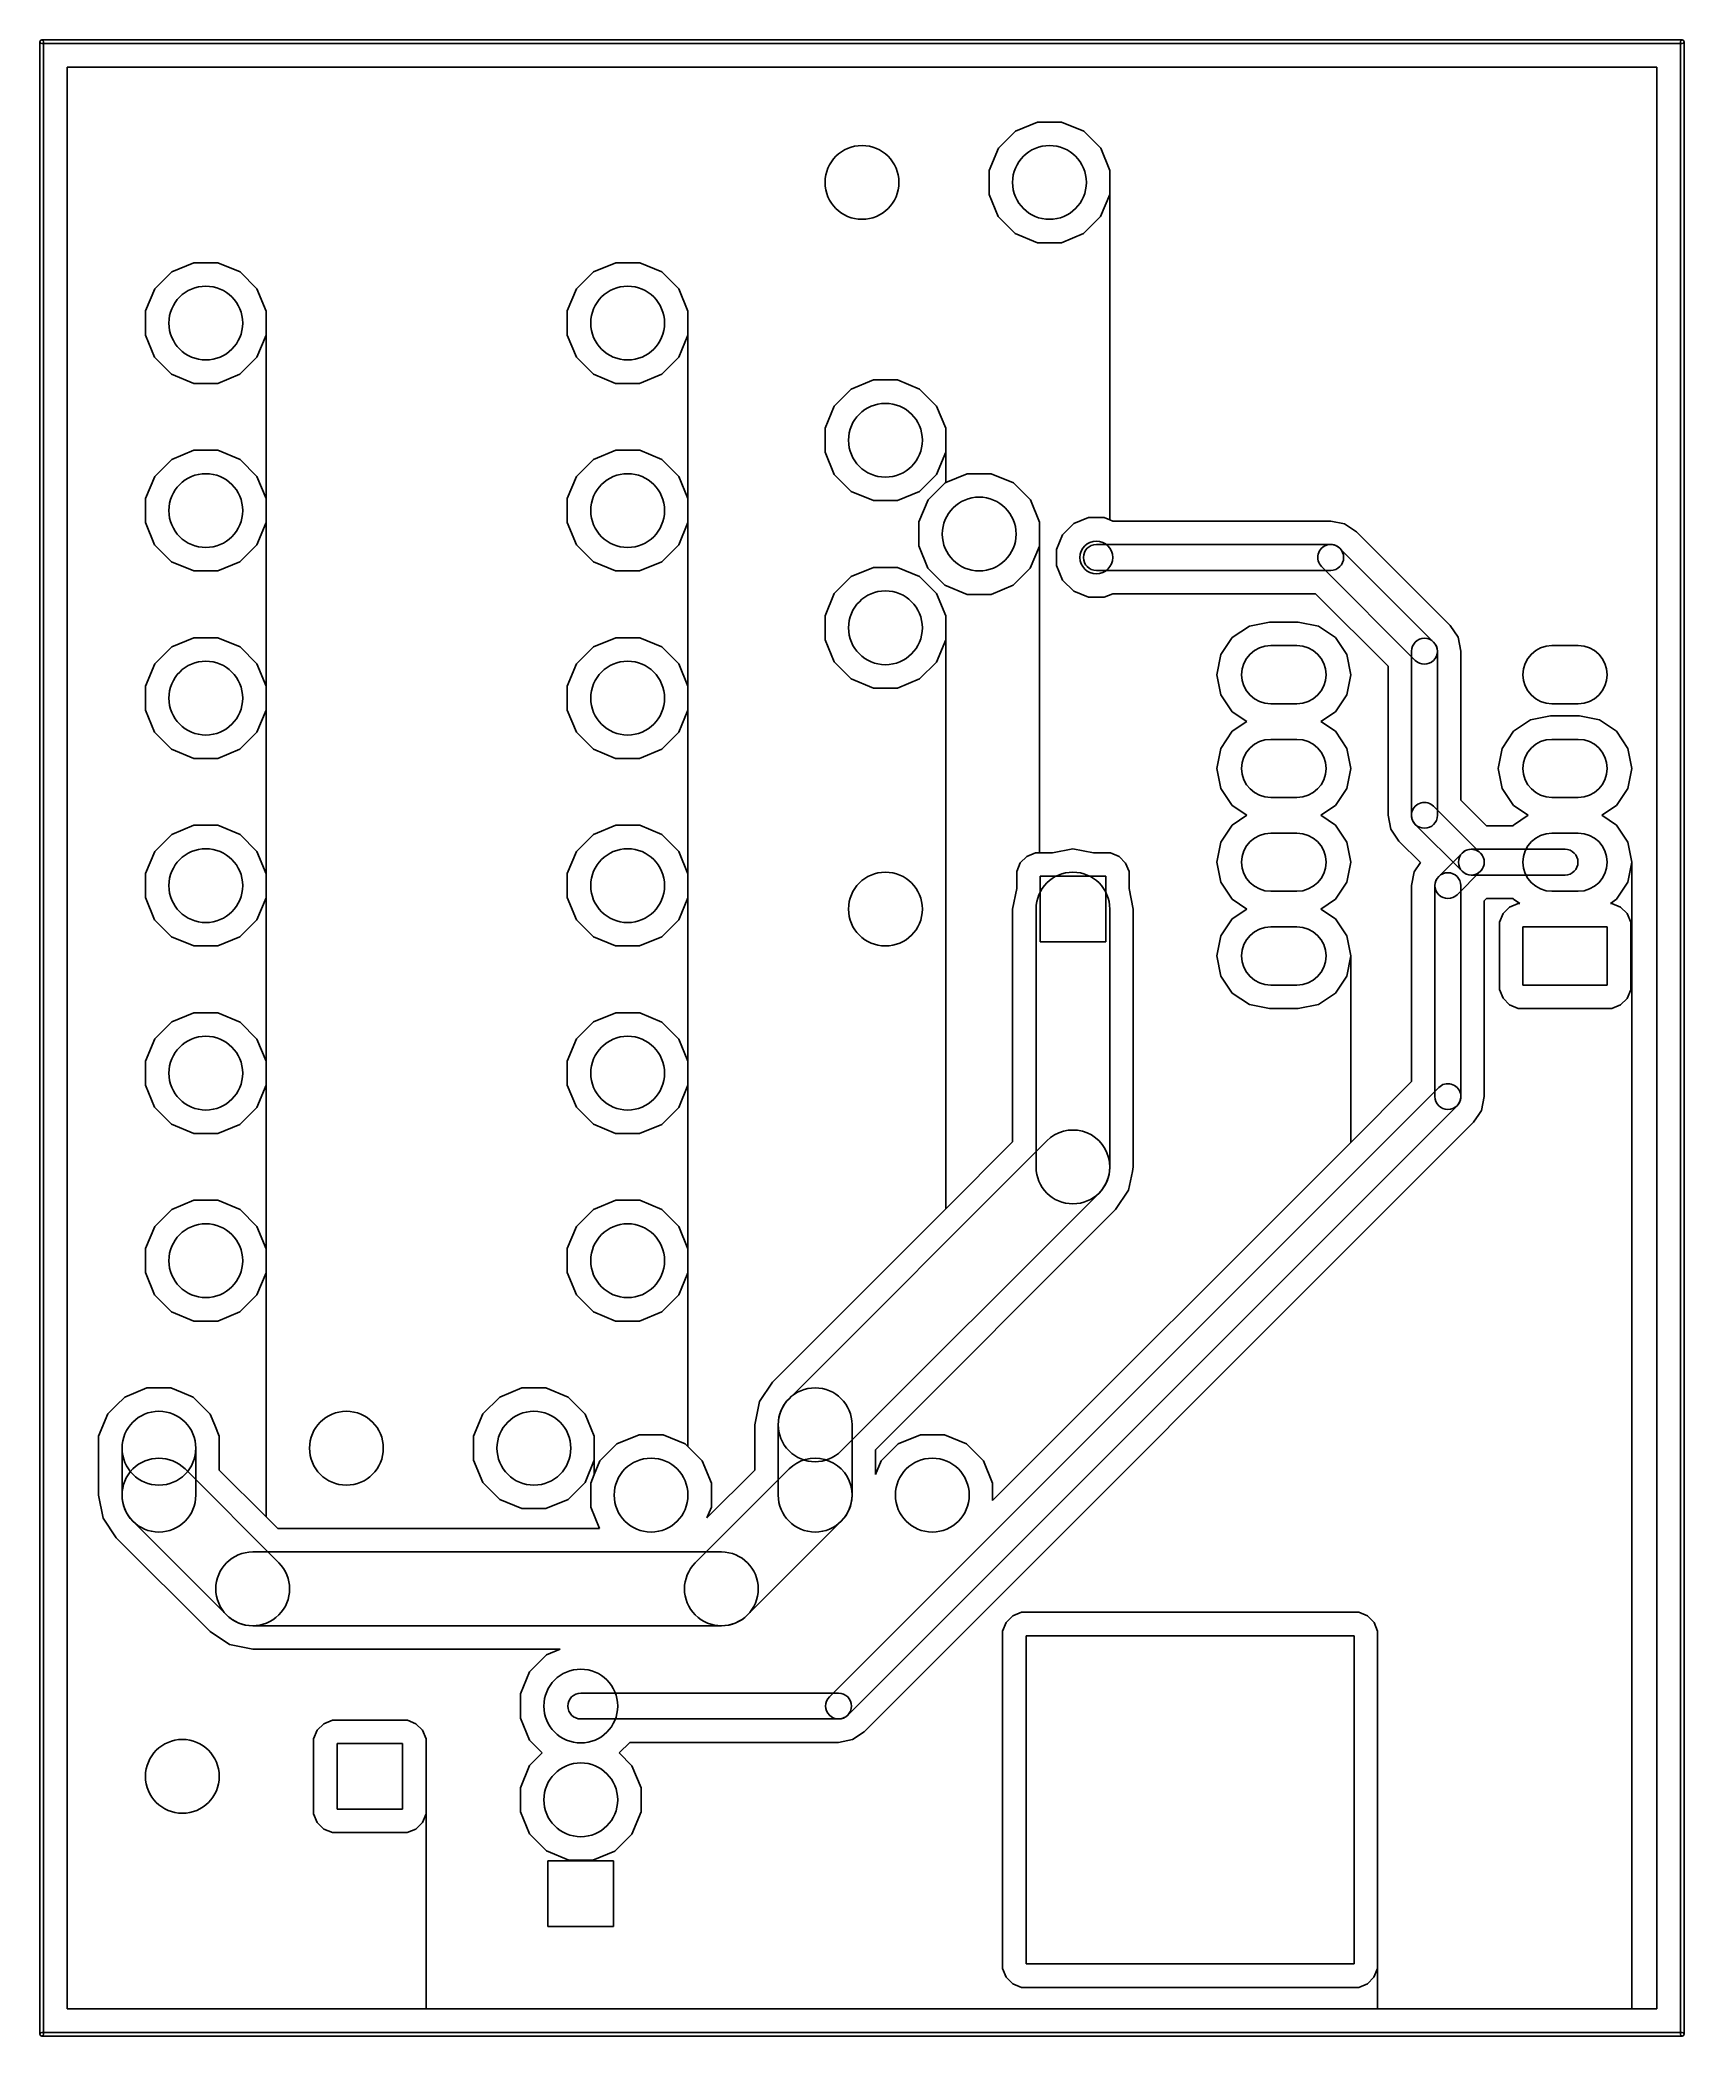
# Model space of a CAD drawing. Extents: x 50.1 to 94.7, y -225.5 to -171.4.
import ezdxf

# ---------------------------------------------------------------- set-up
doc = ezdxf.new("R2010")
doc.units = 0
doc.header["$MEASUREMENT"] = 0
doc.layers.add('BLACK', color=250, linetype='CONTINUOUS')

msp = doc.modelspace()

# ---------------------------------------------------------------- linework, layer by layer
at = {"layer": 'BLACK'}
for p, q in [((50.165, -171.4), (94.615, -171.4)), ((50.115, -225.425), (50.115, -171.45)), ((50.165, -171.5), (94.615, -171.5)), ((50.215, -225.425), (50.215, -171.45)), ((94.565, -225.425), (94.565, -171.45)), ((94.665, -225.425), (94.665, -171.45)), ((50.85, -224.74), (50.85, -172.135)), ((50.85, -172.135), (93.93, -172.135)), ((50.85, -224.74), (50.85, -172.135)), ((50.85, -172.135), (93.93, -172.135)), ((93.93, -172.135), (93.93, -224.74)), ((93.93, -172.135), (93.93, -224.74)), ((76.5451, -173.873), (76.0847, -174.333)), ((76.5451, -173.873), (76.0847, -174.333)), ((77.1462, -173.625), (76.5451, -173.873)), ((77.1462, -173.625), (76.5451, -173.873)), ((77.7966, -173.625), (77.1462, -173.625)), ((77.7966, -173.625), (77.1462, -173.625)), ((78.3974, -173.875), (77.7966, -173.625)), ((78.3974, -173.875), (77.7966, -173.625)), ((78.8569, -174.335), (78.3974, -173.875)), ((78.8569, -174.335), (78.3974, -173.875)), ((76.0847, -174.333), (75.8353, -174.933)), ((76.0847, -174.333), (75.8353, -174.933)), ((79.1053, -174.936), (78.8569, -174.335)), ((79.1053, -174.936), (78.8569, -174.335)), ((75.8353, -174.933), (75.8347, -175.584)), ((75.8353, -174.933), (75.8347, -175.584)), ((79.1047, -175.587), (79.1053, -174.936)), ((79.1047, -175.587), (79.1053, -174.936)), ((79.1053, -184.403), (79.1053, -174.936)), ((79.1053, -174.936), (79.1053, -184.403)), ((79.1053, -184.403), (79.1053, -174.936)), ((79.1053, -174.936), (79.1053, -184.403)), ((75.8347, -175.584), (76.0831, -176.185)), ((75.8347, -175.584), (76.0831, -176.185)), ((78.8553, -176.187), (79.1047, -175.587)), ((78.8553, -176.187), (79.1047, -175.587)), ((76.0831, -176.185), (76.5426, -176.645)), ((76.0831, -176.185), (76.5426, -176.645)), ((78.3949, -176.647), (78.8553, -176.187)), ((78.3949, -176.647), (78.8553, -176.187)), ((76.5426, -176.645), (77.1434, -176.895)), ((76.5426, -176.645), (77.1434, -176.895)), ((77.7938, -176.895), (78.3949, -176.647)), ((77.7938, -176.895), (78.3949, -176.647)), ((77.1434, -176.895), (77.7938, -176.895)), ((77.1434, -176.895), (77.7938, -176.895)), ((53.6851, -177.683), (53.2247, -178.143)), ((53.6851, -177.683), (53.2247, -178.143)), ((54.2862, -177.435), (53.6851, -177.683)), ((54.2862, -177.435), (53.6851, -177.683)), ((54.9366, -177.435), (54.2862, -177.435)), ((54.9366, -177.435), (54.2862, -177.435)), ((55.5374, -177.685), (54.9366, -177.435)), ((55.5374, -177.685), (54.9366, -177.435)), ((55.9969, -178.145), (55.5374, -177.685)), ((55.9969, -178.145), (55.5374, -177.685)), ((65.1151, -177.683), (64.6547, -178.143)), ((65.1151, -177.683), (64.6547, -178.143)), ((65.7162, -177.435), (65.1151, -177.683)), ((65.7162, -177.435), (65.1151, -177.683)), ((66.3666, -177.435), (65.7162, -177.435)), ((66.3666, -177.435), (65.7162, -177.435)), ((66.9674, -177.685), (66.3666, -177.435)), ((66.9674, -177.685), (66.3666, -177.435)), ((67.4269, -178.145), (66.9674, -177.685)), ((67.4269, -178.145), (66.9674, -177.685)), ((53.2247, -178.143), (52.9753, -178.743)), ((53.2247, -178.143), (52.9753, -178.743)), ((56.2453, -178.746), (55.9969, -178.145)), ((56.2453, -178.746), (55.9969, -178.145)), ((64.6547, -178.143), (64.4053, -178.743)), ((64.6547, -178.143), (64.4053, -178.743)), ((67.6753, -178.746), (67.4269, -178.145)), ((67.6753, -178.746), (67.4269, -178.145)), ((52.9753, -178.743), (52.9747, -179.394)), ((52.9753, -178.743), (52.9747, -179.394)), ((56.2447, -179.397), (56.2453, -178.746)), ((56.2447, -179.397), (56.2453, -178.746)), ((56.2453, -183.826), (56.2453, -178.746)), ((56.2453, -178.746), (56.2453, -183.826)), ((56.2453, -183.826), (56.2453, -178.746)), ((56.2453, -178.746), (56.2453, -183.826)), ((64.4053, -178.743), (64.4047, -179.394)), ((64.4053, -178.743), (64.4047, -179.394)), ((67.6747, -179.397), (67.6753, -178.746)), ((67.6747, -179.397), (67.6753, -178.746)), ((67.6753, -183.826), (67.6753, -178.746)), ((67.6753, -178.746), (67.6753, -183.826)), ((67.6753, -183.826), (67.6753, -178.746)), ((67.6753, -178.746), (67.6753, -183.826)), ((52.9747, -179.394), (53.2231, -179.995)), ((52.9747, -179.394), (53.2231, -179.995)), ((55.9953, -179.997), (56.2447, -179.397)), ((55.9953, -179.997), (56.2447, -179.397)), ((64.4047, -179.394), (64.6531, -179.995)), ((64.4047, -179.394), (64.6531, -179.995)), ((67.4253, -179.997), (67.6747, -179.397)), ((67.4253, -179.997), (67.6747, -179.397)), ((53.2231, -179.995), (53.6826, -180.455)), ((53.2231, -179.995), (53.6826, -180.455)), ((55.5349, -180.457), (55.9953, -179.997)), ((55.5349, -180.457), (55.9953, -179.997)), ((64.6531, -179.995), (65.1126, -180.455)), ((64.6531, -179.995), (65.1126, -180.455)), ((66.9649, -180.457), (67.4253, -179.997)), ((66.9649, -180.457), (67.4253, -179.997)), ((53.6826, -180.455), (54.2834, -180.705)), ((53.6826, -180.455), (54.2834, -180.705)), ((54.9338, -180.705), (55.5349, -180.457)), ((54.9338, -180.705), (55.5349, -180.457)), ((65.1126, -180.455), (65.7134, -180.705)), ((65.1126, -180.455), (65.7134, -180.705)), ((66.3638, -180.705), (66.9649, -180.457)), ((66.3638, -180.705), (66.9649, -180.457)), ((72.7012, -180.61), (72.1001, -180.858)), ((72.7012, -180.61), (72.1001, -180.858)), ((73.3516, -180.61), (72.7012, -180.61)), ((73.3516, -180.61), (72.7012, -180.61)), ((73.9524, -180.86), (73.3516, -180.61)), ((73.9524, -180.86), (73.3516, -180.61)), ((54.2834, -180.705), (54.9338, -180.705)), ((54.2834, -180.705), (54.9338, -180.705)), ((65.7134, -180.705), (66.3638, -180.705)), ((65.7134, -180.705), (66.3638, -180.705)), ((72.1001, -180.858), (71.6397, -181.318)), ((72.1001, -180.858), (71.6397, -181.318)), ((74.4119, -181.32), (73.9524, -180.86)), ((74.4119, -181.32), (73.9524, -180.86)), ((71.6397, -181.318), (71.3903, -181.918)), ((71.6397, -181.318), (71.3903, -181.918)), ((74.6603, -181.921), (74.4119, -181.32)), ((74.6603, -181.921), (74.4119, -181.32)), ((71.3903, -181.918), (71.3897, -182.569)), ((71.3903, -181.918), (71.3897, -182.569)), ((74.6597, -182.572), (74.6603, -181.921)), ((74.6597, -182.572), (74.6603, -181.921)), ((74.6603, -183.39), (74.6603, -181.921)), ((74.6603, -181.921), (74.6603, -183.39)), ((74.6603, -183.39), (74.6603, -181.921)), ((74.6603, -181.921), (74.6603, -183.39)), ((53.6851, -182.763), (53.2247, -183.223)), ((53.6851, -182.763), (53.2247, -183.223)), ((54.2862, -182.515), (53.6851, -182.763)), ((54.2862, -182.515), (53.6851, -182.763)), ((54.9366, -182.515), (54.2862, -182.515)), ((54.9366, -182.515), (54.2862, -182.515)), ((55.5374, -182.765), (54.9366, -182.515)), ((55.5374, -182.765), (54.9366, -182.515)), ((55.9969, -183.225), (55.5374, -182.765)), ((55.9969, -183.225), (55.5374, -182.765)), ((65.1151, -182.763), (64.6547, -183.223)), ((65.1151, -182.763), (64.6547, -183.223)), ((65.7162, -182.515), (65.1151, -182.763)), ((65.7162, -182.515), (65.1151, -182.763)), ((66.3666, -182.515), (65.7162, -182.515)), ((66.3666, -182.515), (65.7162, -182.515)), ((66.9674, -182.765), (66.3666, -182.515)), ((66.9674, -182.765), (66.3666, -182.515)), ((67.4269, -183.225), (66.9674, -182.765)), ((67.4269, -183.225), (66.9674, -182.765)), ((71.3897, -182.569), (71.6381, -183.17)), ((71.3897, -182.569), (71.6381, -183.17)), ((74.4103, -183.172), (74.6597, -182.572)), ((74.4103, -183.172), (74.6597, -182.572)), ((53.2247, -183.223), (52.9753, -183.823)), ((53.2247, -183.223), (52.9753, -183.823)), ((56.2453, -183.826), (55.9969, -183.225)), ((56.2453, -183.826), (55.9969, -183.225)), ((64.6547, -183.223), (64.4053, -183.823)), ((64.6547, -183.223), (64.4053, -183.823)), ((67.6753, -183.826), (67.4269, -183.225)), ((67.6753, -183.826), (67.4269, -183.225)), ((71.6381, -183.17), (72.0976, -183.63)), ((71.6381, -183.17), (72.0976, -183.63)), ((73.9499, -183.632), (74.4103, -183.172)), ((73.9499, -183.632), (74.4103, -183.172)), ((75.2412, -183.15), (74.6603, -183.39)), ((75.2412, -183.15), (74.6603, -183.39)), ((75.8916, -183.15), (75.2412, -183.15)), ((75.8916, -183.15), (75.2412, -183.15)), ((76.4924, -183.4), (75.8916, -183.15)), ((76.4924, -183.4), (75.8916, -183.15)), ((52.9753, -183.823), (52.9747, -184.474)), ((52.9753, -183.823), (52.9747, -184.474)), ((56.2447, -184.477), (56.2453, -183.826)), ((56.2447, -184.477), (56.2453, -183.826)), ((56.2453, -188.906), (56.2453, -183.826)), ((56.2453, -183.826), (56.2453, -188.906)), ((56.2453, -188.906), (56.2453, -183.826)), ((56.2453, -183.826), (56.2453, -188.906)), ((64.4053, -183.823), (64.4047, -184.474)), ((64.4053, -183.823), (64.4047, -184.474)), ((67.6747, -184.477), (67.6753, -183.826)), ((67.6747, -184.477), (67.6753, -183.826)), ((67.6753, -188.906), (67.6753, -183.826)), ((67.6753, -183.826), (67.6753, -188.906)), ((67.6753, -188.906), (67.6753, -183.826)), ((67.6753, -183.826), (67.6753, -188.906)), ((72.0976, -183.63), (72.6984, -183.88)), ((72.0976, -183.63), (72.6984, -183.88)), ((73.3488, -183.88), (73.9499, -183.632)), ((73.3488, -183.88), (73.9499, -183.632)), ((74.6401, -183.398), (74.1797, -183.858)), ((74.6401, -183.398), (74.1797, -183.858)), ((74.6603, -183.39), (74.6401, -183.398)), ((74.6603, -183.39), (74.6401, -183.398)), ((76.9519, -183.86), (76.4924, -183.4)), ((76.9519, -183.86), (76.4924, -183.4)), ((72.6984, -183.88), (73.3488, -183.88)), ((72.6984, -183.88), (73.3488, -183.88)), ((74.1797, -183.858), (73.9303, -184.458)), ((74.1797, -183.858), (73.9303, -184.458)), ((77.2003, -184.461), (76.9519, -183.86)), ((77.2003, -184.461), (76.9519, -183.86)), ((78.5262, -184.34), (78.1293, -184.504)), ((78.5262, -184.34), (78.1293, -184.504)), ((78.9557, -184.341), (78.5262, -184.34)), ((78.9557, -184.341), (78.5262, -184.34)), ((79.1053, -184.403), (78.9557, -184.341)), ((79.1053, -184.403), (78.9557, -184.341)), ((52.9747, -184.474), (53.2231, -185.075)), ((52.9747, -184.474), (53.2231, -185.075)), ((55.9953, -185.077), (56.2447, -184.477)), ((55.9953, -185.077), (56.2447, -184.477)), ((64.4047, -184.474), (64.6531, -185.075)), ((64.4047, -184.474), (64.6531, -185.075)), ((67.4253, -185.077), (67.6747, -184.477)), ((67.4253, -185.077), (67.6747, -184.477)), ((73.9303, -184.458), (73.9297, -185.109)), ((73.9303, -184.458), (73.9297, -185.109)), ((77.1997, -185.112), (77.2003, -184.461)), ((77.1997, -185.112), (77.2003, -184.461)), ((77.2003, -193.421), (77.2003, -184.461)), ((77.2003, -184.461), (77.2003, -193.421)), ((77.2003, -193.421), (77.2003, -184.461)), ((77.2003, -184.461), (77.2003, -193.421)), ((77.8254, -184.808), (77.6607, -185.204)), ((77.8254, -184.808), (77.6607, -185.204)), ((78.1293, -184.504), (77.8254, -184.808)), ((78.1293, -184.504), (77.8254, -184.808)), ((79.1828, -184.435), (79.1053, -184.403)), ((79.1828, -184.435), (79.1053, -184.403)), ((85.09, -184.435), (79.1828, -184.435)), ((85.09, -184.435), (79.1828, -184.435)), ((85.4669, -184.51), (85.09, -184.435)), ((85.4669, -184.51), (85.09, -184.435)), ((85.7865, -184.724), (85.4669, -184.51)), ((85.7865, -184.724), (85.4669, -184.51)), ((88.3265, -187.264), (85.7865, -184.724)), ((88.3265, -187.264), (85.7865, -184.724)), ((53.2231, -185.075), (53.6826, -185.535)), ((53.2231, -185.075), (53.6826, -185.535)), ((55.5349, -185.537), (55.9953, -185.077)), ((55.5349, -185.537), (55.9953, -185.077)), ((64.6531, -185.075), (65.1126, -185.535)), ((64.6531, -185.075), (65.1126, -185.535)), ((66.9649, -185.537), (67.4253, -185.077)), ((66.9649, -185.537), (67.4253, -185.077)), ((73.9297, -185.109), (74.1781, -185.71)), ((73.9297, -185.109), (74.1781, -185.71)), ((76.9503, -185.712), (77.1997, -185.112)), ((76.9503, -185.712), (77.1997, -185.112)), ((77.6607, -185.204), (77.6603, -185.634)), ((77.6607, -185.204), (77.6603, -185.634)), ((78.74, -185.07), (85.09, -185.07)), ((87.8775, -187.713), (85.3375, -185.173)), ((53.6826, -185.535), (54.2834, -185.785)), ((53.6826, -185.535), (54.2834, -185.785)), ((54.2834, -185.785), (54.9338, -185.785)), ((54.2834, -185.785), (54.9338, -185.785)), ((54.9338, -185.785), (55.5349, -185.537)), ((54.9338, -185.785), (55.5349, -185.537)), ((65.1126, -185.535), (65.7134, -185.785)), ((65.1126, -185.535), (65.7134, -185.785)), ((65.7134, -185.785), (66.3638, -185.785)), ((65.7134, -185.785), (66.3638, -185.785)), ((66.3638, -185.785), (66.9649, -185.537)), ((66.3638, -185.785), (66.9649, -185.537)), ((72.1001, -185.938), (71.6397, -186.398)), ((72.1001, -185.938), (71.6397, -186.398)), ((72.7012, -185.69), (72.1001, -185.938)), ((72.7012, -185.69), (72.1001, -185.938)), ((73.3516, -185.69), (72.7012, -185.69)), ((73.3516, -185.69), (72.7012, -185.69)), ((73.9524, -185.94), (73.3516, -185.69)), ((73.9524, -185.94), (73.3516, -185.69)), ((74.4119, -186.4), (73.9524, -185.94)), ((74.4119, -186.4), (73.9524, -185.94)), ((74.1781, -185.71), (74.6376, -186.17)), ((74.1781, -185.71), (74.6376, -186.17)), ((76.4899, -186.172), (76.9503, -185.712)), ((76.4899, -186.172), (76.9503, -185.712)), ((77.6603, -185.634), (77.8243, -186.031)), ((77.6603, -185.634), (77.8243, -186.031)), ((78.74, -185.77), (85.09, -185.77)), ((87.3825, -188.207), (84.8425, -185.667)), ((71.6397, -186.398), (71.3903, -186.998)), ((71.6397, -186.398), (71.3903, -186.998)), ((74.6603, -187.001), (74.4119, -186.4)), ((74.6603, -187.001), (74.4119, -186.4)), ((74.6376, -186.17), (75.2384, -186.42)), ((74.6376, -186.17), (75.2384, -186.42)), ((75.2384, -186.42), (75.8888, -186.42)), ((75.2384, -186.42), (75.8888, -186.42)), ((75.8888, -186.42), (76.4899, -186.172)), ((75.8888, -186.42), (76.4899, -186.172)), ((77.8243, -186.031), (78.1277, -186.335)), ((77.8243, -186.031), (78.1277, -186.335)), ((78.1277, -186.335), (78.5243, -186.499)), ((78.1277, -186.335), (78.5243, -186.499)), ((78.5243, -186.499), (78.9538, -186.5)), ((78.5243, -186.499), (78.9538, -186.5)), ((78.9538, -186.5), (79.1829, -186.405)), ((78.9538, -186.5), (79.1829, -186.405)), ((79.1829, -186.405), (84.682, -186.405)), ((79.1829, -186.405), (84.682, -186.405)), ((84.682, -186.405), (86.645, -188.368)), ((84.682, -186.405), (86.645, -188.368)), ((71.3903, -186.998), (71.3897, -187.649)), ((71.3903, -186.998), (71.3897, -187.649)), ((74.6597, -187.652), (74.6603, -187.001)), ((74.6597, -187.652), (74.6603, -187.001)), ((74.6603, -203.062), (74.6603, -187.001)), ((74.6603, -187.001), (74.6603, -203.062)), ((74.6603, -203.062), (74.6603, -187.001)), ((74.6603, -187.001), (74.6603, -203.062)), ((54.2862, -187.595), (53.6851, -187.843)), ((54.2862, -187.595), (53.6851, -187.843)), ((54.9366, -187.595), (54.2862, -187.595)), ((54.9366, -187.595), (54.2862, -187.595)), ((55.5374, -187.845), (54.9366, -187.595)), ((55.5374, -187.845), (54.9366, -187.595)), ((65.7162, -187.595), (65.1151, -187.843)), ((65.7162, -187.595), (65.1151, -187.843)), ((66.3666, -187.595), (65.7162, -187.595)), ((66.3666, -187.595), (65.7162, -187.595)), ((66.9674, -187.845), (66.3666, -187.595)), ((66.9674, -187.845), (66.3666, -187.595)), ((82.4238, -187.589), (82.1154, -188.051)), ((82.4238, -187.589), (82.1154, -188.051)), ((82.8852, -187.281), (82.4238, -187.589)), ((82.8852, -187.281), (82.4238, -187.589)), ((83.4296, -187.173), (82.8852, -187.281)), ((83.4296, -187.173), (82.8852, -187.281)), ((84.2104, -187.173), (83.4296, -187.173)), ((84.2104, -187.173), (83.4296, -187.173)), ((84.7548, -187.281), (84.2104, -187.173)), ((84.7548, -187.281), (84.2104, -187.173)), ((85.2162, -187.589), (84.7548, -187.281)), ((85.2162, -187.589), (84.7548, -187.281)), ((85.5246, -188.051), (85.2162, -187.589)), ((85.5246, -188.051), (85.2162, -187.589)), ((88.54, -187.583), (88.3265, -187.264)), ((88.54, -187.583), (88.3265, -187.264)), ((88.615, -187.96), (88.54, -187.583)), ((88.615, -187.96), (88.54, -187.583)), ((53.6851, -187.843), (53.2247, -188.303)), ((53.6851, -187.843), (53.2247, -188.303)), ((55.9969, -188.305), (55.5374, -187.845)), ((55.9969, -188.305), (55.5374, -187.845)), ((65.1151, -187.843), (64.6547, -188.303)), ((65.1151, -187.843), (64.6547, -188.303)), ((67.4269, -188.305), (66.9674, -187.845)), ((67.4269, -188.305), (66.9674, -187.845)), ((71.3897, -187.649), (71.6381, -188.25)), ((71.3897, -187.649), (71.6381, -188.25)), ((74.4103, -188.252), (74.6597, -187.652)), ((74.4103, -188.252), (74.6597, -187.652)), ((82.1154, -188.051), (82.0072, -188.595)), ((82.1154, -188.051), (82.0072, -188.595)), ((83.4644, -187.808), (84.1756, -187.808)), ((85.6328, -188.595), (85.5246, -188.051)), ((85.6328, -188.595), (85.5246, -188.051)), ((87.28, -192.405), (87.28, -187.96)), ((87.98, -192.405), (87.98, -187.96)), ((88.615, -191.997), (88.615, -187.96)), ((88.615, -191.997), (88.615, -187.96)), ((91.0844, -187.808), (91.7956, -187.808)), ((53.2247, -188.303), (52.9753, -188.903)), ((53.2247, -188.303), (52.9753, -188.903)), ((56.2453, -188.906), (55.9969, -188.305)), ((56.2453, -188.906), (55.9969, -188.305)), ((64.6547, -188.303), (64.4053, -188.903)), ((64.6547, -188.303), (64.4053, -188.903)), ((67.6753, -188.906), (67.4269, -188.305)), ((67.6753, -188.906), (67.4269, -188.305)), ((71.6381, -188.25), (72.0976, -188.71)), ((71.6381, -188.25), (72.0976, -188.71)), ((72.0976, -188.71), (72.6984, -188.96)), ((72.0976, -188.71), (72.6984, -188.96)), ((73.3488, -188.96), (73.9499, -188.712)), ((73.3488, -188.96), (73.9499, -188.712)), ((73.9499, -188.712), (74.4103, -188.252)), ((73.9499, -188.712), (74.4103, -188.252)), ((82.0072, -188.595), (82.1154, -189.139)), ((82.0072, -188.595), (82.1154, -189.139)), ((85.5246, -189.139), (85.6328, -188.595)), ((85.5246, -189.139), (85.6328, -188.595)), ((86.645, -188.368), (86.645, -192.405)), ((86.645, -188.368), (86.645, -192.405)), ((52.9753, -188.903), (52.9747, -189.554)), ((52.9753, -188.903), (52.9747, -189.554)), ((56.2447, -189.557), (56.2453, -188.906)), ((56.2447, -189.557), (56.2453, -188.906)), ((56.2453, -193.986), (56.2453, -188.906)), ((56.2453, -188.906), (56.2453, -193.986)), ((56.2453, -193.986), (56.2453, -188.906)), ((56.2453, -188.906), (56.2453, -193.986)), ((64.4053, -188.903), (64.4047, -189.554)), ((64.4053, -188.903), (64.4047, -189.554)), ((67.6747, -189.557), (67.6753, -188.906)), ((67.6747, -189.557), (67.6753, -188.906)), ((67.6753, -193.986), (67.6753, -188.906)), ((67.6753, -188.906), (67.6753, -193.986)), ((67.6753, -193.986), (67.6753, -188.906)), ((67.6753, -188.906), (67.6753, -193.986)), ((72.6984, -188.96), (73.3488, -188.96)), ((72.6984, -188.96), (73.3488, -188.96)), ((82.1154, -189.139), (82.4238, -189.601)), ((82.1154, -189.139), (82.4238, -189.601)), ((85.2162, -189.601), (85.5246, -189.139)), ((85.2162, -189.601), (85.5246, -189.139)), ((52.9747, -189.554), (53.2231, -190.155)), ((52.9747, -189.554), (53.2231, -190.155)), ((55.9953, -190.157), (56.2447, -189.557)), ((55.9953, -190.157), (56.2447, -189.557)), ((64.4047, -189.554), (64.6531, -190.155)), ((64.4047, -189.554), (64.6531, -190.155)), ((67.4253, -190.157), (67.6747, -189.557)), ((67.4253, -190.157), (67.6747, -189.557)), ((82.4238, -189.601), (82.8192, -189.865)), ((82.4238, -189.601), (82.8192, -189.865)), ((83.4644, -189.382), (84.1756, -189.382)), ((84.8208, -189.865), (85.2162, -189.601)), ((84.8208, -189.865), (85.2162, -189.601)), ((91.0496, -189.713), (90.5052, -189.821)), ((91.0496, -189.713), (90.5052, -189.821)), ((91.8304, -189.713), (91.0496, -189.713)), ((91.8304, -189.713), (91.0496, -189.713)), ((91.0844, -189.382), (91.7956, -189.382)), ((92.3748, -189.821), (91.8304, -189.713)), ((92.3748, -189.821), (91.8304, -189.713)), ((53.2231, -190.155), (53.6826, -190.615)), ((53.2231, -190.155), (53.6826, -190.615)), ((55.5349, -190.617), (55.9953, -190.157)), ((55.5349, -190.617), (55.9953, -190.157)), ((64.6531, -190.155), (65.1126, -190.615)), ((64.6531, -190.155), (65.1126, -190.615)), ((66.9649, -190.617), (67.4253, -190.157)), ((66.9649, -190.617), (67.4253, -190.157)), ((82.4238, -190.129), (82.1154, -190.591)), ((82.4238, -190.129), (82.1154, -190.591)), ((82.8192, -189.865), (82.4238, -190.129)), ((82.8192, -189.865), (82.4238, -190.129)), ((85.2162, -190.129), (84.8208, -189.865)), ((85.2162, -190.129), (84.8208, -189.865)), ((85.5246, -190.591), (85.2162, -190.129)), ((85.5246, -190.591), (85.2162, -190.129)), ((90.0438, -190.129), (89.7354, -190.591)), ((90.0438, -190.129), (89.7354, -190.591)), ((90.5052, -189.821), (90.0438, -190.129)), ((90.5052, -189.821), (90.0438, -190.129)), ((92.8362, -190.129), (92.3748, -189.821)), ((92.8362, -190.129), (92.3748, -189.821)), ((93.1446, -190.591), (92.8362, -190.129)), ((93.1446, -190.591), (92.8362, -190.129)), ((53.6826, -190.615), (54.2834, -190.865)), ((53.6826, -190.615), (54.2834, -190.865)), ((54.2834, -190.865), (54.9338, -190.865)), ((54.2834, -190.865), (54.9338, -190.865)), ((54.9338, -190.865), (55.5349, -190.617)), ((54.9338, -190.865), (55.5349, -190.617)), ((65.1126, -190.615), (65.7134, -190.865)), ((65.1126, -190.615), (65.7134, -190.865)), ((65.7134, -190.865), (66.3638, -190.865)), ((65.7134, -190.865), (66.3638, -190.865)), ((66.3638, -190.865), (66.9649, -190.617)), ((66.3638, -190.865), (66.9649, -190.617)), ((82.1154, -190.591), (82.0072, -191.135)), ((82.1154, -190.591), (82.0072, -191.135)), ((83.4644, -190.348), (84.1756, -190.348)), ((85.6328, -191.135), (85.5246, -190.591)), ((85.6328, -191.135), (85.5246, -190.591)), ((89.7354, -190.591), (89.6272, -191.135)), ((89.7354, -190.591), (89.6272, -191.135)), ((91.0844, -190.348), (91.7956, -190.348)), ((93.2528, -191.135), (93.1446, -190.591)), ((93.2528, -191.135), (93.1446, -190.591)), ((82.0072, -191.135), (82.1154, -191.679)), ((82.0072, -191.135), (82.1154, -191.679)), ((85.5246, -191.679), (85.6328, -191.135)), ((85.5246, -191.679), (85.6328, -191.135)), ((89.6272, -191.135), (89.7354, -191.679)), ((89.6272, -191.135), (89.7354, -191.679)), ((93.1446, -191.679), (93.2528, -191.135)), ((93.1446, -191.679), (93.2528, -191.135)), ((82.1154, -191.679), (82.4238, -192.141)), ((82.1154, -191.679), (82.4238, -192.141)), ((83.4644, -191.922), (84.1756, -191.922)), ((85.2162, -192.141), (85.5246, -191.679)), ((85.2162, -192.141), (85.5246, -191.679)), ((89.7354, -191.679), (90.0438, -192.141)), ((89.7354, -191.679), (90.0438, -192.141)), ((91.0844, -191.922), (91.7956, -191.922)), ((92.8362, -192.141), (93.1446, -191.679)), ((92.8362, -192.141), (93.1446, -191.679)), ((82.4238, -192.141), (82.8192, -192.405)), ((82.4238, -192.141), (82.8192, -192.405)), ((82.8192, -192.405), (82.4238, -192.669)), ((82.8192, -192.405), (82.4238, -192.669)), ((84.8208, -192.405), (85.2162, -192.141)), ((84.8208, -192.405), (85.2162, -192.141)), ((85.2162, -192.669), (84.8208, -192.405)), ((85.2162, -192.669), (84.8208, -192.405)), ((86.645, -192.405), (86.72, -192.782)), ((86.645, -192.405), (86.72, -192.782)), ((89.1475, -193.428), (87.8775, -192.158)), ((89.308, -192.69), (88.615, -191.997)), ((89.308, -192.69), (88.615, -191.997)), ((90.0438, -192.141), (90.4392, -192.405)), ((90.0438, -192.141), (90.4392, -192.405)), ((90.4392, -192.405), (90.0438, -192.669)), ((90.4392, -192.405), (90.0438, -192.669)), ((92.4408, -192.405), (92.8362, -192.141)), ((92.4408, -192.405), (92.8362, -192.141)), ((92.8362, -192.669), (92.4408, -192.405)), ((92.8362, -192.669), (92.4408, -192.405)), ((53.6851, -192.923), (53.2247, -193.383)), ((53.6851, -192.923), (53.2247, -193.383)), ((54.2862, -192.675), (53.6851, -192.923)), ((54.2862, -192.675), (53.6851, -192.923)), ((54.9366, -192.675), (54.2862, -192.675)), ((54.9366, -192.675), (54.2862, -192.675)), ((55.5374, -192.925), (54.9366, -192.675)), ((55.5374, -192.925), (54.9366, -192.675)), ((55.9969, -193.385), (55.5374, -192.925)), ((55.9969, -193.385), (55.5374, -192.925)), ((65.1151, -192.923), (64.6547, -193.383)), ((65.1151, -192.923), (64.6547, -193.383)), ((65.7162, -192.675), (65.1151, -192.923)), ((65.7162, -192.675), (65.1151, -192.923)), ((66.3666, -192.675), (65.7162, -192.675)), ((66.3666, -192.675), (65.7162, -192.675)), ((66.9674, -192.925), (66.3666, -192.675)), ((66.9674, -192.925), (66.3666, -192.675)), ((67.4269, -193.385), (66.9674, -192.925)), ((67.4269, -193.385), (66.9674, -192.925)), ((82.4238, -192.669), (82.1154, -193.131)), ((82.4238, -192.669), (82.1154, -193.131)), ((83.4644, -192.888), (84.1756, -192.888)), ((85.5246, -193.131), (85.2162, -192.669)), ((85.5246, -193.131), (85.2162, -192.669)), ((86.72, -192.782), (86.9335, -193.102)), ((86.72, -192.782), (86.9335, -193.102)), ((88.6525, -193.922), (87.3825, -192.652)), ((90.0299, -192.69), (89.308, -192.69)), ((90.0299, -192.69), (89.308, -192.69)), ((90.0438, -192.669), (90.0299, -192.69)), ((90.0438, -192.669), (90.0299, -192.69)), ((91.0844, -192.888), (91.7956, -192.888)), ((93.1446, -193.131), (92.8362, -192.669)), ((93.1446, -193.131), (92.8362, -192.669)), ((53.2247, -193.383), (52.9753, -193.983)), ((53.2247, -193.383), (52.9753, -193.983)), ((56.2453, -193.986), (55.9969, -193.385)), ((56.2453, -193.986), (55.9969, -193.385)), ((64.6547, -193.383), (64.4053, -193.983)), ((64.6547, -193.383), (64.4053, -193.983)), ((67.6753, -193.986), (67.4269, -193.385)), ((67.6753, -193.986), (67.4269, -193.385)), ((76.8568, -193.517), (76.678, -193.696)), ((76.8568, -193.517), (76.678, -193.696)), ((77.0902, -193.421), (76.8568, -193.517)), ((77.0902, -193.421), (76.8568, -193.517)), ((77.2003, -193.421), (77.0902, -193.421)), ((77.2003, -193.421), (77.0902, -193.421)), ((77.5475, -193.421), (77.2003, -193.421)), ((77.5475, -193.421), (77.2003, -193.421)), ((78.105, -193.31), (77.5475, -193.421)), ((78.105, -193.31), (77.5475, -193.421)), ((78.6625, -193.421), (78.105, -193.31)), ((78.6625, -193.421), (78.105, -193.31)), ((78.8682, -193.421), (78.6625, -193.421)), ((78.8682, -193.421), (78.6625, -193.421)), ((79.1209, -193.421), (78.8682, -193.421)), ((79.1209, -193.421), (78.8682, -193.421)), ((79.3542, -193.518), (79.1209, -193.421)), ((79.3542, -193.518), (79.1209, -193.421)), ((79.5326, -193.697), (79.3542, -193.518)), ((79.5326, -193.697), (79.3542, -193.518)), ((82.1154, -193.131), (82.0072, -193.675)), ((82.1154, -193.131), (82.0072, -193.675)), ((85.6328, -193.675), (85.5246, -193.131)), ((85.6328, -193.675), (85.5246, -193.131)), ((86.9335, -193.102), (87.5192, -193.687)), ((86.9335, -193.102), (87.5192, -193.687)), ((88.0175, -194.063), (88.6525, -193.428)), ((88.9, -193.325), (91.44, -193.325)), ((93.2528, -193.675), (93.1446, -193.131)), ((93.2528, -193.675), (93.1446, -193.131)), ((52.9753, -193.983), (52.9747, -194.634)), ((52.9753, -193.983), (52.9747, -194.634)), ((56.2447, -194.637), (56.2453, -193.986)), ((56.2447, -194.637), (56.2453, -193.986)), ((56.2453, -199.066), (56.2453, -193.986)), ((56.2453, -193.986), (56.2453, -199.066)), ((56.2453, -199.066), (56.2453, -193.986)), ((56.2453, -193.986), (56.2453, -199.066)), ((64.4053, -193.983), (64.4047, -194.634)), ((64.4053, -193.983), (64.4047, -194.634)), ((67.6747, -194.637), (67.6753, -193.986)), ((67.6747, -194.637), (67.6753, -193.986)), ((67.6753, -199.066), (67.6753, -193.986)), ((67.6753, -193.986), (67.6753, -199.066)), ((67.6753, -199.066), (67.6753, -193.986)), ((67.6753, -193.986), (67.6753, -199.066)), ((76.5811, -193.929), (76.5809, -194.182)), ((76.5811, -193.929), (76.5809, -194.182)), ((76.678, -193.696), (76.5811, -193.929)), ((76.678, -193.696), (76.5811, -193.929)), ((78.994, -194.056), (77.216, -194.056)), ((77.216, -194.056), (77.216, -195.834)), ((78.994, -195.834), (78.994, -194.056)), ((79.6291, -193.93), (79.5326, -193.697)), ((79.6291, -193.93), (79.5326, -193.697)), ((79.6291, -194.388), (79.6291, -193.93)), ((79.6291, -194.388), (79.6291, -193.93)), ((82.0072, -193.675), (82.1154, -194.219)), ((82.0072, -193.675), (82.1154, -194.219)), ((85.5246, -194.219), (85.6328, -193.675)), ((85.5246, -194.219), (85.6328, -193.675)), ((87.355, -193.933), (87.28, -194.31)), ((87.355, -193.933), (87.28, -194.31)), ((87.5192, -193.687), (87.355, -193.933)), ((87.5192, -193.687), (87.355, -193.933)), ((88.5125, -194.557), (89.1475, -193.922)), ((88.9, -194.025), (91.44, -194.025)), ((93.1446, -194.219), (93.2528, -193.675)), ((93.1446, -194.219), (93.2528, -193.675)), ((93.2528, -224.74), (93.2528, -193.675)), ((93.2528, -193.675), (93.2528, -224.74)), ((93.2528, -224.74), (93.2528, -193.675)), ((93.2528, -193.675), (93.2528, -224.74)), ((52.9747, -194.634), (53.2231, -195.235)), ((52.9747, -194.634), (53.2231, -195.235)), ((55.9953, -195.237), (56.2447, -194.637)), ((55.9953, -195.237), (56.2447, -194.637)), ((64.4047, -194.634), (64.6531, -195.235)), ((64.4047, -194.634), (64.6531, -195.235)), ((67.4253, -195.237), (67.6747, -194.637)), ((67.4253, -195.237), (67.6747, -194.637)), ((76.5809, -194.388), (76.47, -194.945)), ((76.5809, -194.388), (76.47, -194.945)), ((76.5809, -194.182), (76.5809, -194.388)), ((76.5809, -194.182), (76.5809, -194.388)), ((79.74, -194.945), (79.6291, -194.388)), ((79.74, -194.945), (79.6291, -194.388)), ((82.1154, -194.219), (82.4238, -194.681)), ((82.1154, -194.219), (82.4238, -194.681)), ((83.4644, -194.462), (84.1756, -194.462)), ((85.2162, -194.681), (85.5246, -194.219)), ((85.2162, -194.681), (85.5246, -194.219)), ((87.28, -194.31), (87.28, -199.617)), ((87.28, -194.31), (87.28, -199.617)), ((87.915, -200.025), (87.915, -194.31)), ((88.615, -200.025), (88.615, -194.31)), ((89.25, -194.718), (89.308, -194.66)), ((89.25, -194.718), (89.308, -194.66)), ((89.308, -194.66), (90.0299, -194.66)), ((89.308, -194.66), (90.0299, -194.66)), ((90.0299, -194.66), (90.0438, -194.681)), ((90.0299, -194.66), (90.0438, -194.681)), ((91.0844, -194.462), (91.7956, -194.462)), ((92.8362, -194.681), (93.1446, -194.219)), ((92.8362, -194.681), (93.1446, -194.219)), ((76.47, -194.945), (76.47, -201.253)), ((76.47, -194.945), (76.47, -201.253)), ((77.105, -201.93), (77.105, -194.945)), ((79.105, -201.93), (79.105, -194.945)), ((79.74, -201.93), (79.74, -194.945)), ((79.74, -201.93), (79.74, -194.945)), ((82.4238, -195.209), (82.1154, -195.671)), ((82.4238, -195.209), (82.1154, -195.671)), ((82.4238, -194.681), (82.8192, -194.945)), ((82.4238, -194.681), (82.8192, -194.945)), ((82.8192, -194.945), (82.4238, -195.209)), ((82.8192, -194.945), (82.4238, -195.209)), ((84.8208, -194.945), (85.2162, -194.681)), ((84.8208, -194.945), (85.2162, -194.681)), ((85.2162, -195.209), (84.8208, -194.945)), ((85.2162, -195.209), (84.8208, -194.945)), ((85.5246, -195.671), (85.2162, -195.209)), ((85.5246, -195.671), (85.2162, -195.209)), ((89.25, -200.025), (89.25, -194.718)), ((89.25, -200.025), (89.25, -194.718)), ((89.759, -195.067), (89.6621, -195.301)), ((89.759, -195.067), (89.6621, -195.301)), ((89.9378, -194.889), (89.759, -195.067)), ((89.9378, -194.889), (89.759, -195.067)), ((90.1712, -194.792), (89.9378, -194.889)), ((90.1712, -194.792), (89.9378, -194.889)), ((90.0438, -194.681), (90.211, -194.792)), ((90.0438, -194.681), (90.211, -194.792)), ((90.211, -194.792), (90.1712, -194.792)), ((90.211, -194.792), (90.1712, -194.792)), ((92.6688, -194.793), (92.8362, -194.681)), ((92.6688, -194.793), (92.8362, -194.681)), ((92.7099, -194.793), (92.6688, -194.793)), ((92.7099, -194.793), (92.6688, -194.793)), ((92.9432, -194.89), (92.7099, -194.793)), ((92.9432, -194.89), (92.7099, -194.793)), ((93.1216, -195.068), (92.9432, -194.89)), ((93.1216, -195.068), (92.9432, -194.89)), ((93.2181, -195.302), (93.1216, -195.068)), ((93.2181, -195.302), (93.1216, -195.068)), ((53.2231, -195.235), (53.6826, -195.695)), ((53.2231, -195.235), (53.6826, -195.695)), ((53.6826, -195.695), (54.2834, -195.945)), ((53.6826, -195.695), (54.2834, -195.945)), ((54.9338, -195.945), (55.5349, -195.697)), ((54.9338, -195.945), (55.5349, -195.697)), ((55.5349, -195.697), (55.9953, -195.237)), ((55.5349, -195.697), (55.9953, -195.237)), ((64.6531, -195.235), (65.1126, -195.695)), ((64.6531, -195.235), (65.1126, -195.695)), ((65.1126, -195.695), (65.7134, -195.945)), ((65.1126, -195.695), (65.7134, -195.945)), ((66.3638, -195.945), (66.9649, -195.697)), ((66.3638, -195.945), (66.9649, -195.697)), ((66.9649, -195.697), (67.4253, -195.237)), ((66.9649, -195.697), (67.4253, -195.237)), ((82.1154, -195.671), (82.0072, -196.215)), ((82.1154, -195.671), (82.0072, -196.215)), ((83.4644, -195.428), (84.1756, -195.428)), ((85.6328, -196.215), (85.5246, -195.671)), ((85.6328, -196.215), (85.5246, -195.671)), ((89.6621, -195.301), (89.6619, -195.553)), ((89.6621, -195.301), (89.6619, -195.553)), ((89.6619, -195.553), (89.6619, -197.128)), ((89.6619, -195.553), (89.6619, -197.128)), ((92.583, -195.428), (90.297, -195.428)), ((90.297, -195.428), (90.297, -197.002)), ((92.583, -197.002), (92.583, -195.428)), ((93.2181, -196.877), (93.2181, -195.302)), ((93.2181, -196.877), (93.2181, -195.302)), ((54.2834, -195.945), (54.9338, -195.945)), ((54.2834, -195.945), (54.9338, -195.945)), ((65.7134, -195.945), (66.3638, -195.945)), ((65.7134, -195.945), (66.3638, -195.945)), ((77.216, -195.834), (78.994, -195.834)), ((82.0072, -196.215), (82.1154, -196.759)), ((82.0072, -196.215), (82.1154, -196.759)), ((85.5246, -196.759), (85.6328, -196.215)), ((85.5246, -196.759), (85.6328, -196.215)), ((85.6328, -201.264), (85.6328, -196.215)), ((85.6328, -196.215), (85.6328, -201.264)), ((85.6328, -201.264), (85.6328, -196.215)), ((85.6328, -196.215), (85.6328, -201.264)), ((82.1154, -196.759), (82.4238, -197.221)), ((82.1154, -196.759), (82.4238, -197.221)), ((85.2162, -197.221), (85.5246, -196.759)), ((85.2162, -197.221), (85.5246, -196.759)), ((82.4238, -197.221), (82.8852, -197.529)), ((82.4238, -197.221), (82.8852, -197.529)), ((83.4644, -197.002), (84.1756, -197.002)), ((84.7548, -197.529), (85.2162, -197.221)), ((84.7548, -197.529), (85.2162, -197.221)), ((89.6619, -197.128), (89.7584, -197.362)), ((89.6619, -197.128), (89.7584, -197.362)), ((89.7584, -197.362), (89.9368, -197.54)), ((89.7584, -197.362), (89.9368, -197.54)), ((90.297, -197.002), (92.583, -197.002)), ((92.9422, -197.541), (93.121, -197.363)), ((92.9422, -197.541), (93.121, -197.363)), ((93.121, -197.363), (93.2179, -197.129)), ((93.121, -197.363), (93.2179, -197.129)), ((93.2179, -197.129), (93.2181, -196.877)), ((93.2179, -197.129), (93.2181, -196.877)), ((54.2862, -197.755), (53.6851, -198.003)), ((54.2862, -197.755), (53.6851, -198.003)), ((54.9366, -197.755), (54.2862, -197.755)), ((54.9366, -197.755), (54.2862, -197.755)), ((55.5374, -198.005), (54.9366, -197.755)), ((55.5374, -198.005), (54.9366, -197.755)), ((65.7162, -197.755), (65.1151, -198.003)), ((65.7162, -197.755), (65.1151, -198.003)), ((66.3666, -197.755), (65.7162, -197.755)), ((66.3666, -197.755), (65.7162, -197.755)), ((66.9674, -198.005), (66.3666, -197.755)), ((66.9674, -198.005), (66.3666, -197.755)), ((82.8852, -197.529), (83.4296, -197.637)), ((82.8852, -197.529), (83.4296, -197.637)), ((83.4296, -197.637), (84.2104, -197.637)), ((83.4296, -197.637), (84.2104, -197.637)), ((84.2104, -197.637), (84.7548, -197.529)), ((84.2104, -197.637), (84.7548, -197.529)), ((89.9368, -197.54), (90.1701, -197.637)), ((89.9368, -197.54), (90.1701, -197.637)), ((90.1701, -197.637), (90.4228, -197.638)), ((90.1701, -197.637), (90.4228, -197.638)), ((90.4228, -197.638), (92.7088, -197.638)), ((90.4228, -197.638), (92.7088, -197.638)), ((92.7088, -197.638), (92.9422, -197.541)), ((92.7088, -197.638), (92.9422, -197.541)), ((53.6851, -198.003), (53.2247, -198.463)), ((53.6851, -198.003), (53.2247, -198.463)), ((55.9969, -198.465), (55.5374, -198.005)), ((55.9969, -198.465), (55.5374, -198.005)), ((65.1151, -198.003), (64.6547, -198.463)), ((65.1151, -198.003), (64.6547, -198.463)), ((67.4269, -198.465), (66.9674, -198.005)), ((67.4269, -198.465), (66.9674, -198.005)), ((53.2247, -198.463), (52.9753, -199.063)), ((53.2247, -198.463), (52.9753, -199.063)), ((56.2453, -199.066), (55.9969, -198.465)), ((56.2453, -199.066), (55.9969, -198.465)), ((64.6547, -198.463), (64.4053, -199.063)), ((64.6547, -198.463), (64.4053, -199.063)), ((67.6753, -199.066), (67.4269, -198.465)), ((67.6753, -199.066), (67.4269, -198.465)), ((52.9753, -199.063), (52.9747, -199.714)), ((52.9753, -199.063), (52.9747, -199.714)), ((56.2447, -199.717), (56.2453, -199.066)), ((56.2447, -199.717), (56.2453, -199.066)), ((56.2453, -204.146), (56.2453, -199.066)), ((56.2453, -199.066), (56.2453, -204.146)), ((56.2453, -204.146), (56.2453, -199.066)), ((56.2453, -199.066), (56.2453, -204.146)), ((64.4053, -199.063), (64.4047, -199.714)), ((64.4053, -199.063), (64.4047, -199.714)), ((67.6747, -199.717), (67.6753, -199.066)), ((67.6747, -199.717), (67.6753, -199.066)), ((67.6753, -204.146), (67.6753, -199.066)), ((67.6753, -199.066), (67.6753, -204.146)), ((67.6753, -204.146), (67.6753, -199.066)), ((67.6753, -199.066), (67.6753, -204.146)), ((52.9747, -199.714), (53.2231, -200.315)), ((52.9747, -199.714), (53.2231, -200.315)), ((55.9953, -200.317), (56.2447, -199.717)), ((55.9953, -200.317), (56.2447, -199.717)), ((64.4047, -199.714), (64.6531, -200.315)), ((64.4047, -199.714), (64.6531, -200.315)), ((67.4253, -200.317), (67.6747, -199.717)), ((67.4253, -200.317), (67.6747, -199.717)), ((71.5075, -216.288), (88.0175, -199.778)), ((87.28, -199.617), (85.6328, -201.264)), ((87.28, -199.617), (85.6328, -201.264)), ((89.175, -200.402), (89.25, -200.025)), ((89.175, -200.402), (89.25, -200.025)), ((89.25, -200.025), (89.25, -200.025)), ((89.25, -200.025), (89.25, -200.025)), ((53.2231, -200.315), (53.6826, -200.775)), ((53.2231, -200.315), (53.6826, -200.775)), ((55.5349, -200.777), (55.9953, -200.317)), ((55.5349, -200.777), (55.9953, -200.317)), ((64.6531, -200.315), (65.1126, -200.775)), ((64.6531, -200.315), (65.1126, -200.775)), ((66.9649, -200.777), (67.4253, -200.317)), ((66.9649, -200.777), (67.4253, -200.317)), ((72.0025, -216.782), (88.5125, -200.272)), ((88.9615, -200.722), (89.1042, -200.508)), ((88.9615, -200.722), (89.1042, -200.508)), ((89.1042, -200.508), (89.175, -200.402)), ((89.1042, -200.508), (89.175, -200.402)), ((89.175, -200.402), (89.175, -200.402)), ((89.175, -200.402), (89.175, -200.402)), ((53.6826, -200.775), (54.2834, -201.025)), ((53.6826, -200.775), (54.2834, -201.025)), ((54.2834, -201.025), (54.9338, -201.025)), ((54.2834, -201.025), (54.9338, -201.025)), ((54.9338, -201.025), (55.5349, -200.777)), ((54.9338, -201.025), (55.5349, -200.777)), ((65.1126, -200.775), (65.7134, -201.025)), ((65.1126, -200.775), (65.7134, -201.025)), ((65.7134, -201.025), (66.3638, -201.025)), ((65.7134, -201.025), (66.3638, -201.025)), ((66.3638, -201.025), (66.9649, -200.777)), ((66.3638, -201.025), (66.9649, -200.777)), ((72.4515, -217.232), (88.9615, -200.722)), ((72.4515, -217.232), (88.9615, -200.722)), ((88.9615, -200.722), (88.9615, -200.722)), ((88.9615, -200.722), (88.9615, -200.722)), ((70.4129, -208.208), (77.3979, -201.223)), ((76.47, -201.253), (74.6603, -203.062)), ((76.47, -201.253), (74.6603, -203.062)), ((85.6328, -201.264), (75.9299, -210.967)), ((85.6328, -201.264), (75.9299, -210.967)), ((79.6155, -202.556), (79.7152, -202.054)), ((79.6155, -202.556), (79.7152, -202.054)), ((79.7152, -202.054), (79.74, -201.93)), ((79.7152, -202.054), (79.74, -201.93)), ((79.74, -201.93), (79.74, -201.93)), ((79.74, -201.93), (79.74, -201.93)), ((79.74, -201.93), (79.74, -201.93)), ((79.74, -201.93), (79.74, -201.93)), ((71.8271, -209.622), (78.8121, -202.637)), ((79.2611, -203.086), (79.6155, -202.556)), ((79.2611, -203.086), (79.6155, -202.556)), ((79.6155, -202.556), (79.6155, -202.556)), ((79.6155, -202.556), (79.6155, -202.556)), ((53.6851, -203.083), (53.2247, -203.543)), ((53.6851, -203.083), (53.2247, -203.543)), ((54.2862, -202.835), (53.6851, -203.083)), ((54.2862, -202.835), (53.6851, -203.083)), ((54.9366, -202.835), (54.2862, -202.835)), ((54.9366, -202.835), (54.2862, -202.835)), ((55.5374, -203.085), (54.9366, -202.835)), ((55.5374, -203.085), (54.9366, -202.835)), ((55.9969, -203.545), (55.5374, -203.085)), ((55.9969, -203.545), (55.5374, -203.085)), ((65.1151, -203.083), (64.6547, -203.543)), ((65.1151, -203.083), (64.6547, -203.543)), ((65.7162, -202.835), (65.1151, -203.083)), ((65.7162, -202.835), (65.1151, -203.083)), ((66.3666, -202.835), (65.7162, -202.835)), ((66.3666, -202.835), (65.7162, -202.835)), ((66.9674, -203.085), (66.3666, -202.835)), ((66.9674, -203.085), (66.3666, -202.835)), ((67.4269, -203.545), (66.9674, -203.085)), ((67.4269, -203.545), (66.9674, -203.085)), ((74.6603, -203.062), (69.9639, -207.759)), ((74.6603, -203.062), (69.9639, -207.759)), ((72.755, -209.592), (79.2611, -203.086)), ((72.755, -209.592), (79.2611, -203.086)), ((79.2611, -203.086), (79.2611, -203.086)), ((79.2611, -203.086), (79.2611, -203.086)), ((79.2611, -203.086), (79.2611, -203.086)), ((79.2611, -203.086), (79.2611, -203.086)), ((53.2247, -203.543), (52.9753, -204.143)), ((53.2247, -203.543), (52.9753, -204.143)), ((56.2453, -204.146), (55.9969, -203.545)), ((56.2453, -204.146), (55.9969, -203.545)), ((64.6547, -203.543), (64.4053, -204.143)), ((64.6547, -203.543), (64.4053, -204.143)), ((67.6753, -204.146), (67.4269, -203.545)), ((67.6753, -204.146), (67.4269, -203.545)), ((52.9753, -204.143), (52.9747, -204.794)), ((52.9753, -204.143), (52.9747, -204.794)), ((56.2447, -204.797), (56.2453, -204.146)), ((56.2447, -204.797), (56.2453, -204.146)), ((56.2453, -211.413), (56.2453, -204.146)), ((56.2453, -204.146), (56.2453, -211.413)), ((56.2453, -211.413), (56.2453, -204.146)), ((56.2453, -204.146), (56.2453, -211.413)), ((64.4053, -204.143), (64.4047, -204.794)), ((64.4053, -204.143), (64.4047, -204.794)), ((67.6747, -204.797), (67.6753, -204.146)), ((67.6747, -204.797), (67.6753, -204.146)), ((67.6753, -209.508), (67.6753, -204.146)), ((67.6753, -204.146), (67.6753, -209.508)), ((67.6753, -209.508), (67.6753, -204.146)), ((67.6753, -204.146), (67.6753, -209.508)), ((52.9747, -204.794), (53.2231, -205.395)), ((52.9747, -204.794), (53.2231, -205.395)), ((55.9953, -205.397), (56.2447, -204.797)), ((55.9953, -205.397), (56.2447, -204.797)), ((64.4047, -204.794), (64.6531, -205.395)), ((64.4047, -204.794), (64.6531, -205.395)), ((67.4253, -205.397), (67.6747, -204.797)), ((67.4253, -205.397), (67.6747, -204.797)), ((53.2231, -205.395), (53.6826, -205.855)), ((53.2231, -205.395), (53.6826, -205.855)), ((55.5349, -205.857), (55.9953, -205.397)), ((55.5349, -205.857), (55.9953, -205.397)), ((64.6531, -205.395), (65.1126, -205.855)), ((64.6531, -205.395), (65.1126, -205.855)), ((66.9649, -205.857), (67.4253, -205.397)), ((66.9649, -205.857), (67.4253, -205.397)), ((53.6826, -205.855), (54.2834, -206.105)), ((53.6826, -205.855), (54.2834, -206.105)), ((54.9338, -206.105), (55.5349, -205.857)), ((54.9338, -206.105), (55.5349, -205.857)), ((65.1126, -205.855), (65.7134, -206.105)), ((65.1126, -205.855), (65.7134, -206.105)), ((66.3638, -206.105), (66.9649, -205.857)), ((66.3638, -206.105), (66.9649, -205.857)), ((54.2834, -206.105), (54.9338, -206.105)), ((54.2834, -206.105), (54.9338, -206.105)), ((65.7134, -206.105), (66.3638, -206.105)), ((65.7134, -206.105), (66.3638, -206.105)), ((52.4151, -208.163), (52.1839, -208.394)), ((52.4151, -208.163), (52.1839, -208.394)), ((53.0162, -207.915), (52.4151, -208.163)), ((53.0162, -207.915), (52.4151, -208.163)), ((53.6666, -207.915), (53.0162, -207.915)), ((53.6666, -207.915), (53.0162, -207.915)), ((53.9657, -208.039), (53.6666, -207.915)), ((53.9657, -208.039), (53.6666, -207.915)), ((54.2674, -208.165), (53.9657, -208.039)), ((54.2674, -208.165), (53.9657, -208.039)), ((54.4961, -208.394), (54.2674, -208.165)), ((54.4961, -208.394), (54.2674, -208.165)), ((62.5751, -208.163), (62.1147, -208.623)), ((62.5751, -208.163), (62.1147, -208.623)), ((63.1762, -207.915), (62.5751, -208.163)), ((63.1762, -207.915), (62.5751, -208.163)), ((63.8266, -207.915), (63.1762, -207.915)), ((63.8266, -207.915), (63.1762, -207.915)), ((64.4274, -208.165), (63.8266, -207.915)), ((64.4274, -208.165), (63.8266, -207.915)), ((64.8869, -208.625), (64.4274, -208.165)), ((64.8869, -208.625), (64.4274, -208.165)), ((69.9639, -207.759), (69.6095, -208.289)), ((69.9639, -207.759), (69.6095, -208.289)), ((51.9547, -208.623), (51.7053, -209.223)), ((51.9547, -208.623), (51.7053, -209.223)), ((52.1839, -208.394), (51.9547, -208.623)), ((52.1839, -208.394), (51.9547, -208.623)), ((52.1839, -208.394), (52.1839, -208.394)), ((52.1839, -208.394), (52.1839, -208.394)), ((52.1839, -208.394), (52.1839, -208.394)), ((52.1839, -208.394), (52.1839, -208.394)), ((54.7269, -208.625), (54.4961, -208.394)), ((54.4961, -208.394), (54.4961, -208.394)), ((54.4961, -208.394), (54.4961, -208.394)), ((54.7269, -208.625), (54.4961, -208.394)), ((54.4961, -208.394), (54.4961, -208.394)), ((54.4961, -208.394), (54.4961, -208.394)), ((54.8505, -208.924), (54.7269, -208.625)), ((54.8505, -208.924), (54.7269, -208.625)), ((62.1147, -208.623), (61.8653, -209.223)), ((62.1147, -208.623), (61.8653, -209.223)), ((65.1353, -209.226), (64.8869, -208.625)), ((65.1353, -209.226), (64.8869, -208.625)), ((69.6095, -208.289), (69.485, -208.915)), ((69.6095, -208.289), (69.485, -208.915)), ((51.7053, -209.223), (51.7047, -209.874)), ((51.7053, -209.223), (51.7047, -209.874)), ((54.9753, -209.226), (54.8505, -208.924)), ((54.9753, -209.226), (54.8505, -208.924)), ((54.975, -209.55), (54.9753, -209.226)), ((54.975, -209.55), (54.9753, -209.226)), ((61.8653, -209.223), (61.8647, -209.874)), ((61.8653, -209.223), (61.8647, -209.874)), ((65.1347, -209.877), (65.1353, -209.226)), ((65.1347, -209.877), (65.1353, -209.226)), ((65.1353, -210.265), (65.1353, -209.226)), ((65.1353, -209.226), (65.1353, -210.265)), ((65.1353, -210.265), (65.1353, -209.226)), ((65.1353, -209.226), (65.1353, -210.265)), ((66.3512, -209.185), (65.7501, -209.433)), ((66.3512, -209.185), (65.7501, -209.433)), ((67.0016, -209.185), (66.3512, -209.185)), ((67.0016, -209.185), (66.3512, -209.185)), ((67.6024, -209.435), (67.0016, -209.185)), ((67.6024, -209.435), (67.0016, -209.185)), ((69.485, -208.915), (69.485, -208.915)), ((69.485, -208.915), (69.485, -210.143)), ((69.485, -208.915), (69.485, -208.915)), ((69.485, -208.915), (69.485, -210.143)), ((70.12, -210.82), (70.12, -208.915)), ((72.12, -210.82), (72.12, -208.915)), ((73.9712, -209.185), (73.3701, -209.433)), ((73.9712, -209.185), (73.3701, -209.433)), ((74.6216, -209.185), (73.9712, -209.185)), ((74.6216, -209.185), (73.9712, -209.185)), ((75.2224, -209.435), (74.6216, -209.185)), ((75.2224, -209.435), (74.6216, -209.185)), ((52.34, -210.82), (52.34, -209.55)), ((54.34, -210.82), (54.34, -209.55)), ((54.975, -210.143), (54.975, -209.55)), ((54.975, -209.55), (54.975, -209.55)), ((54.975, -210.143), (54.975, -209.55)), ((54.975, -209.55), (54.975, -209.55)), ((65.7501, -209.433), (65.2897, -209.893)), ((65.7501, -209.433), (65.2897, -209.893)), ((67.6753, -209.508), (67.6024, -209.435)), ((67.6753, -209.508), (67.6024, -209.435)), ((68.0619, -209.895), (67.6753, -209.508)), ((68.0619, -209.895), (67.6753, -209.508)), ((72.755, -210.265), (72.755, -209.592)), ((72.755, -210.265), (72.755, -209.592)), ((73.3701, -209.433), (72.9097, -209.893)), ((73.3701, -209.433), (72.9097, -209.893)), ((75.6819, -209.895), (75.2224, -209.435)), ((75.6819, -209.895), (75.2224, -209.435)), ((51.7047, -209.874), (51.705, -209.874)), ((51.7047, -209.874), (51.705, -209.874)), ((51.705, -209.874), (51.705, -210.82)), ((51.705, -209.874), (51.705, -210.82)), ((54.0471, -210.113), (56.5871, -212.653)), ((56.2453, -211.413), (54.975, -210.143)), ((56.2453, -211.413), (54.975, -210.143)), ((61.8647, -209.874), (62.1131, -210.475)), ((61.8647, -209.874), (62.1131, -210.475)), ((64.8853, -210.477), (65.1347, -209.877)), ((64.8853, -210.477), (65.1347, -209.877)), ((65.1353, -210.265), (65.0403, -210.493)), ((65.1353, -210.265), (65.0403, -210.493)), ((65.2897, -209.893), (65.1353, -210.265)), ((65.2897, -209.893), (65.1353, -210.265)), ((67.8729, -212.653), (70.4129, -210.113)), ((68.3103, -210.496), (68.0619, -209.895)), ((68.3103, -210.496), (68.0619, -209.895)), ((69.485, -210.143), (68.188, -211.44)), ((69.485, -210.143), (68.188, -211.44)), ((72.9097, -209.893), (72.755, -210.265)), ((72.9097, -209.893), (72.755, -210.265)), ((75.9303, -210.496), (75.6819, -209.895)), ((75.9303, -210.496), (75.6819, -209.895)), ((51.705, -210.82), (51.705, -210.82)), ((51.705, -210.82), (51.8295, -211.446)), ((51.705, -210.82), (51.705, -210.82)), ((51.705, -210.82), (51.8295, -211.446)), ((62.1131, -210.475), (62.5726, -210.935)), ((62.1131, -210.475), (62.5726, -210.935)), ((64.4249, -210.937), (64.8853, -210.477)), ((64.4249, -210.937), (64.8853, -210.477)), ((65.0403, -210.493), (65.0397, -211.144)), ((65.0403, -210.493), (65.0397, -211.144)), ((68.3097, -211.147), (68.3103, -210.496)), ((68.3097, -211.147), (68.3103, -210.496)), ((75.9299, -210.967), (75.9303, -210.496)), ((75.9299, -210.967), (75.9303, -210.496)), ((56.5572, -211.725), (56.2453, -211.413)), ((56.5572, -211.725), (56.2453, -211.413)), ((62.5726, -210.935), (63.1734, -211.185)), ((62.5726, -210.935), (63.1734, -211.185)), ((63.1734, -211.185), (63.8238, -211.185)), ((63.1734, -211.185), (63.8238, -211.185)), ((63.8238, -211.185), (64.4249, -210.937)), ((63.8238, -211.185), (64.4249, -210.937)), ((65.0397, -211.144), (65.2799, -211.725)), ((65.0397, -211.144), (65.2799, -211.725)), ((68.188, -211.44), (68.3097, -211.147)), ((68.188, -211.44), (68.3097, -211.147)), ((51.8295, -211.446), (52.1839, -211.976)), ((51.8295, -211.446), (52.1839, -211.976)), ((52.6329, -211.527), (55.1729, -214.067)), ((65.2799, -211.725), (56.5572, -211.725)), ((65.2799, -211.725), (56.5572, -211.725)), ((69.2871, -214.067), (71.8271, -211.527)), ((52.1839, -211.976), (54.7239, -214.516)), ((52.1839, -211.976), (54.7239, -214.516)), ((55.88, -212.36), (68.58, -212.36)), ((76.4758, -214.091), (76.297, -214.27)), ((76.4758, -214.091), (76.297, -214.27)), ((76.7092, -213.995), (76.4758, -214.091)), ((76.7092, -213.995), (76.4758, -214.091)), ((85.5992, -213.995), (76.7092, -213.995)), ((85.5992, -213.995), (76.7092, -213.995)), ((85.8519, -213.995), (85.5992, -213.995)), ((85.8519, -213.995), (85.5992, -213.995)), ((86.0852, -214.092), (85.8519, -213.995)), ((86.0852, -214.092), (85.8519, -213.995)), ((86.2636, -214.271), (86.0852, -214.092)), ((86.2636, -214.271), (86.0852, -214.092)), ((54.7239, -214.516), (54.7239, -214.516)), ((54.7239, -214.516), (55.2543, -214.871)), ((54.7239, -214.516), (54.7239, -214.516)), ((54.7239, -214.516), (55.2543, -214.871)), ((55.88, -214.36), (68.58, -214.36)), ((76.2001, -214.503), (76.1999, -214.756)), ((76.2001, -214.503), (76.1999, -214.756)), ((76.297, -214.27), (76.2001, -214.503)), ((76.297, -214.27), (76.2001, -214.503)), ((76.835, -214.63), (76.835, -223.52)), ((85.725, -214.63), (76.835, -214.63)), ((85.725, -223.52), (85.725, -214.63)), ((86.3601, -214.504), (86.2636, -214.271)), ((86.3601, -214.504), (86.2636, -214.271)), ((86.3601, -223.394), (86.3601, -214.504)), ((86.3601, -223.394), (86.3601, -214.504)), ((55.2543, -214.871), (55.2543, -214.871)), ((55.2543, -214.871), (55.88, -214.995)), ((55.2543, -214.871), (55.2543, -214.871)), ((55.2543, -214.871), (55.88, -214.995)), ((55.88, -214.995), (64.2156, -214.995)), ((55.88, -214.995), (64.2156, -214.995)), ((63.8451, -215.148), (63.3847, -215.608)), ((63.8451, -215.148), (63.3847, -215.608)), ((64.2156, -214.995), (63.8451, -215.148)), ((64.2156, -214.995), (63.8451, -215.148)), ((76.1999, -214.756), (76.1999, -223.646)), ((76.1999, -214.756), (76.1999, -223.646)), ((63.3847, -215.608), (63.1353, -216.208)), ((63.3847, -215.608), (63.1353, -216.208)), ((63.1353, -216.208), (63.1347, -216.859)), ((63.1353, -216.208), (63.1347, -216.859)), ((64.77, -216.185), (71.755, -216.185)), ((57.628, -217.191), (57.5311, -217.424)), ((57.628, -217.191), (57.5311, -217.424)), ((57.8068, -217.012), (57.628, -217.191)), ((57.8068, -217.012), (57.628, -217.191)), ((58.0402, -216.916), (57.8068, -217.012)), ((58.0402, -216.916), (57.8068, -217.012)), ((59.8182, -216.916), (58.0402, -216.916)), ((59.8182, -216.916), (58.0402, -216.916)), ((60.0709, -216.916), (59.8182, -216.916)), ((60.0709, -216.916), (59.8182, -216.916)), ((60.3042, -217.013), (60.0709, -216.916)), ((60.3042, -217.013), (60.0709, -216.916)), ((60.4826, -217.192), (60.3042, -217.013)), ((60.4826, -217.192), (60.3042, -217.013)), ((60.5791, -217.425), (60.4826, -217.192)), ((60.5791, -217.425), (60.4826, -217.192)), ((63.1347, -216.859), (63.3831, -217.46)), ((63.1347, -216.859), (63.3831, -217.46)), ((64.77, -216.885), (71.755, -216.885)), ((72.1319, -217.445), (72.4515, -217.232)), ((72.1319, -217.445), (72.4515, -217.232)), ((57.5311, -217.424), (57.5309, -217.677)), ((57.5311, -217.424), (57.5309, -217.677)), ((57.5309, -217.677), (57.5309, -219.455)), ((57.5309, -217.677), (57.5309, -219.455)), ((59.944, -217.551), (58.166, -217.551)), ((58.166, -217.551), (58.166, -219.329)), ((59.944, -219.329), (59.944, -217.551)), ((60.5791, -219.203), (60.5791, -217.425)), ((60.5791, -219.203), (60.5791, -217.425)), ((63.3831, -217.46), (63.7278, -217.805)), ((63.3831, -217.46), (63.7278, -217.805)), ((63.7278, -217.805), (63.3847, -218.148)), ((63.7278, -217.805), (63.3847, -218.148)), ((65.8122, -217.805), (66.0975, -217.52)), ((65.8122, -217.805), (66.0975, -217.52)), ((66.1569, -218.15), (65.8122, -217.805)), ((66.1569, -218.15), (65.8122, -217.805)), ((66.0975, -217.52), (71.755, -217.52)), ((66.0975, -217.52), (71.755, -217.52)), ((71.755, -217.52), (72.1319, -217.445)), ((71.755, -217.52), (72.1319, -217.445)), ((63.3847, -218.148), (63.1353, -218.748)), ((63.3847, -218.148), (63.1353, -218.748)), ((66.4053, -218.751), (66.1569, -218.15)), ((66.4053, -218.751), (66.1569, -218.15)), ((63.1353, -218.748), (63.1347, -219.399)), ((63.1353, -218.748), (63.1347, -219.399)), ((66.4047, -219.402), (66.4053, -218.751)), ((66.4047, -219.402), (66.4053, -218.751)), ((57.5309, -219.455), (57.6274, -219.688)), ((57.5309, -219.455), (57.6274, -219.688)), ((58.166, -219.329), (59.944, -219.329)), ((60.482, -219.689), (60.5789, -219.456)), ((60.482, -219.689), (60.5789, -219.456)), ((60.5789, -219.456), (60.5791, -219.203)), ((60.5789, -219.456), (60.5791, -219.203)), ((60.5791, -224.74), (60.5791, -219.203)), ((60.5791, -219.203), (60.5791, -224.74)), ((60.5791, -224.74), (60.5791, -219.203)), ((60.5791, -219.203), (60.5791, -224.74)), ((63.1347, -219.399), (63.3831, -220)), ((63.1347, -219.399), (63.3831, -220)), ((66.1553, -220.002), (66.4047, -219.402)), ((66.1553, -220.002), (66.4047, -219.402)), ((57.6274, -219.688), (57.8058, -219.867)), ((57.6274, -219.688), (57.8058, -219.867)), ((57.8058, -219.867), (58.0391, -219.964)), ((57.8058, -219.867), (58.0391, -219.964)), ((58.0391, -219.964), (58.2918, -219.964)), ((58.0391, -219.964), (58.2918, -219.964)), ((58.2918, -219.964), (60.0698, -219.964)), ((58.2918, -219.964), (60.0698, -219.964)), ((60.0698, -219.964), (60.3032, -219.868)), ((60.0698, -219.964), (60.3032, -219.868)), ((60.3032, -219.868), (60.482, -219.689)), ((60.3032, -219.868), (60.482, -219.689)), ((63.3831, -220), (63.8426, -220.46)), ((63.3831, -220), (63.8426, -220.46)), ((65.6949, -220.462), (66.1553, -220.002)), ((65.6949, -220.462), (66.1553, -220.002)), ((63.8426, -220.46), (64.4434, -220.71)), ((63.8426, -220.46), (64.4434, -220.71)), ((65.0938, -220.71), (65.6949, -220.462)), ((65.0938, -220.71), (65.6949, -220.462)), ((63.881, -220.726), (63.881, -222.504)), ((65.659, -220.726), (63.881, -220.726)), ((64.4434, -220.71), (65.0938, -220.71)), ((64.4434, -220.71), (65.0938, -220.71)), ((65.659, -222.504), (65.659, -220.726)), ((63.881, -222.504), (65.659, -222.504)), ((76.1999, -223.646), (76.2964, -223.879)), ((76.1999, -223.646), (76.2964, -223.879)), ((76.835, -223.52), (85.725, -223.52)), ((86.263, -223.88), (86.3599, -223.647)), ((86.263, -223.88), (86.3599, -223.647)), ((86.3599, -223.647), (86.3601, -223.394)), ((86.3599, -223.647), (86.3601, -223.394)), ((86.3601, -224.74), (86.3601, -223.394)), ((86.3601, -223.394), (86.3601, -224.74)), ((86.3601, -224.74), (86.3601, -223.394)), ((86.3601, -223.394), (86.3601, -224.74)), ((76.2964, -223.879), (76.4748, -224.058)), ((76.2964, -223.879), (76.4748, -224.058)), ((76.4748, -224.058), (76.7081, -224.155)), ((76.4748, -224.058), (76.7081, -224.155)), ((76.7081, -224.155), (76.9608, -224.155)), ((76.7081, -224.155), (76.9608, -224.155)), ((76.9608, -224.155), (85.8508, -224.155)), ((76.9608, -224.155), (85.8508, -224.155)), ((85.8508, -224.155), (86.0842, -224.059)), ((85.8508, -224.155), (86.0842, -224.059)), ((86.0842, -224.059), (86.263, -223.88)), ((86.0842, -224.059), (86.263, -223.88)), ((60.5791, -224.74), (50.85, -224.74)), ((60.5791, -224.74), (50.85, -224.74)), ((86.3601, -224.74), (60.5791, -224.74)), ((86.3601, -224.74), (60.5791, -224.74)), ((93.2528, -224.74), (86.3601, -224.74)), ((93.2528, -224.74), (86.3601, -224.74)), ((93.93, -224.74), (93.2528, -224.74)), ((93.93, -224.74), (93.2528, -224.74)), ((50.165, -225.375), (94.615, -225.375)), ((50.165, -225.475), (94.615, -225.475))]:
    msp.add_line(p, q, dxfattribs=at)
for centre, radius in [((72.39, -175.26), 1), ((77.47, -175.26), 1), ((54.61, -179.07), 1), ((66.04, -179.07), 1), ((73.025, -182.245), 1), ((54.61, -184.15), 1), ((66.04, -184.15), 1), ((75.565, -184.785), 1), ((78.74, -185.42), 0.4445), ((73.025, -187.325), 1), ((54.61, -189.23), 1), ((66.04, -189.23), 1), ((54.61, -194.31), 1), ((66.04, -194.31), 1), ((73.025, -194.945), 1), ((54.61, -199.39), 1), ((66.04, -199.39), 1), ((54.61, -204.47), 1), ((66.04, -204.47), 1), ((53.34, -209.55), 1), ((58.42, -209.55), 1), ((63.5, -209.55), 1), ((66.675, -210.82), 1), ((74.295, -210.82), 1), ((64.77, -216.535), 1), ((53.975, -218.44), 1), ((64.77, -219.075), 1)]:
    msp.add_circle(centre, radius, dxfattribs=at)
for centre, radius, start, end in [((50.165, -171.45), 0.05, 90, 270), ((50.165, -171.45), 0.05, 360, 540), ((94.615, -171.45), 0.05, 360, 540), ((94.615, -171.45), 0.05, 270, 450), ((78.74, -185.42), 0.35, 90, 270), ((85.09, -185.42), 0.35, 405, 585), ((85.09, -185.42), 0.35, 270, 450), ((87.63, -187.96), 0.35, 360, 540), ((83.4644, -188.595), 0.7874, 90, 270), ((84.1756, -188.595), 0.7874, 270, 450), ((87.63, -187.96), 0.35, 225, 405), ((91.0844, -188.595), 0.7874, 90, 270), ((91.7956, -188.595), 0.7874, 270, 450), ((83.4644, -191.135), 0.7874, 90, 270), ((84.1756, -191.135), 0.7874, 270, 450), ((91.0844, -191.135), 0.7874, 90, 270), ((91.7956, -191.135), 0.7874, 270, 450), ((87.63, -192.405), 0.35, 405, 585), ((87.63, -192.405), 0.35, 180, 360), ((83.4644, -193.675), 0.7874, 90, 270), ((84.1756, -193.675), 0.7874, 270, 450), ((91.0844, -193.675), 0.7874, 90, 270), ((91.7956, -193.675), 0.7874, 270, 450), ((88.9, -193.675), 0.35, 90, 270), ((88.9, -193.675), 0.35, 315, 495), ((88.9, -193.675), 0.35, 225, 405), ((91.44, -193.675), 0.35, 270, 450), ((78.105, -194.945), 1, 360, 540), ((88.265, -194.31), 0.35, 360, 540), ((88.265, -194.31), 0.35, 135, 315), ((83.4644, -196.215), 0.7874, 90, 270), ((84.1756, -196.215), 0.7874, 270, 450), ((88.265, -200.025), 0.35, 180, 360), ((88.265, -200.025), 0.35, 315, 495), ((78.105, -201.93), 1, 315, 495), ((78.105, -201.93), 1, 180, 360), ((71.12, -208.915), 1, 360, 540), ((53.34, -209.55), 1, 360, 540), ((71.12, -208.915), 1, 135, 315), ((53.34, -210.82), 1, 45, 225), ((71.12, -210.82), 1, 315, 495), ((53.34, -210.82), 1, 180, 360), ((71.12, -210.82), 1, 180, 360), ((55.88, -213.36), 1, 90, 270), ((68.58, -213.36), 1, 270, 450), ((55.88, -213.36), 1, 225, 405), ((68.58, -213.36), 1, 135, 315), ((64.77, -216.535), 0.35, 90, 270), ((71.755, -216.535), 0.35, 135, 315), ((71.755, -216.535), 0.35, 270, 450), ((50.165, -225.425), 0.05, 90, 270), ((50.165, -225.425), 0.05, 180, 360), ((94.615, -225.425), 0.05, 180, 360), ((94.615, -225.425), 0.05, 270, 450)]:
    msp.add_arc(centre, radius, start, end, dxfattribs=at)

doc.saveas('drawing.dxf')
